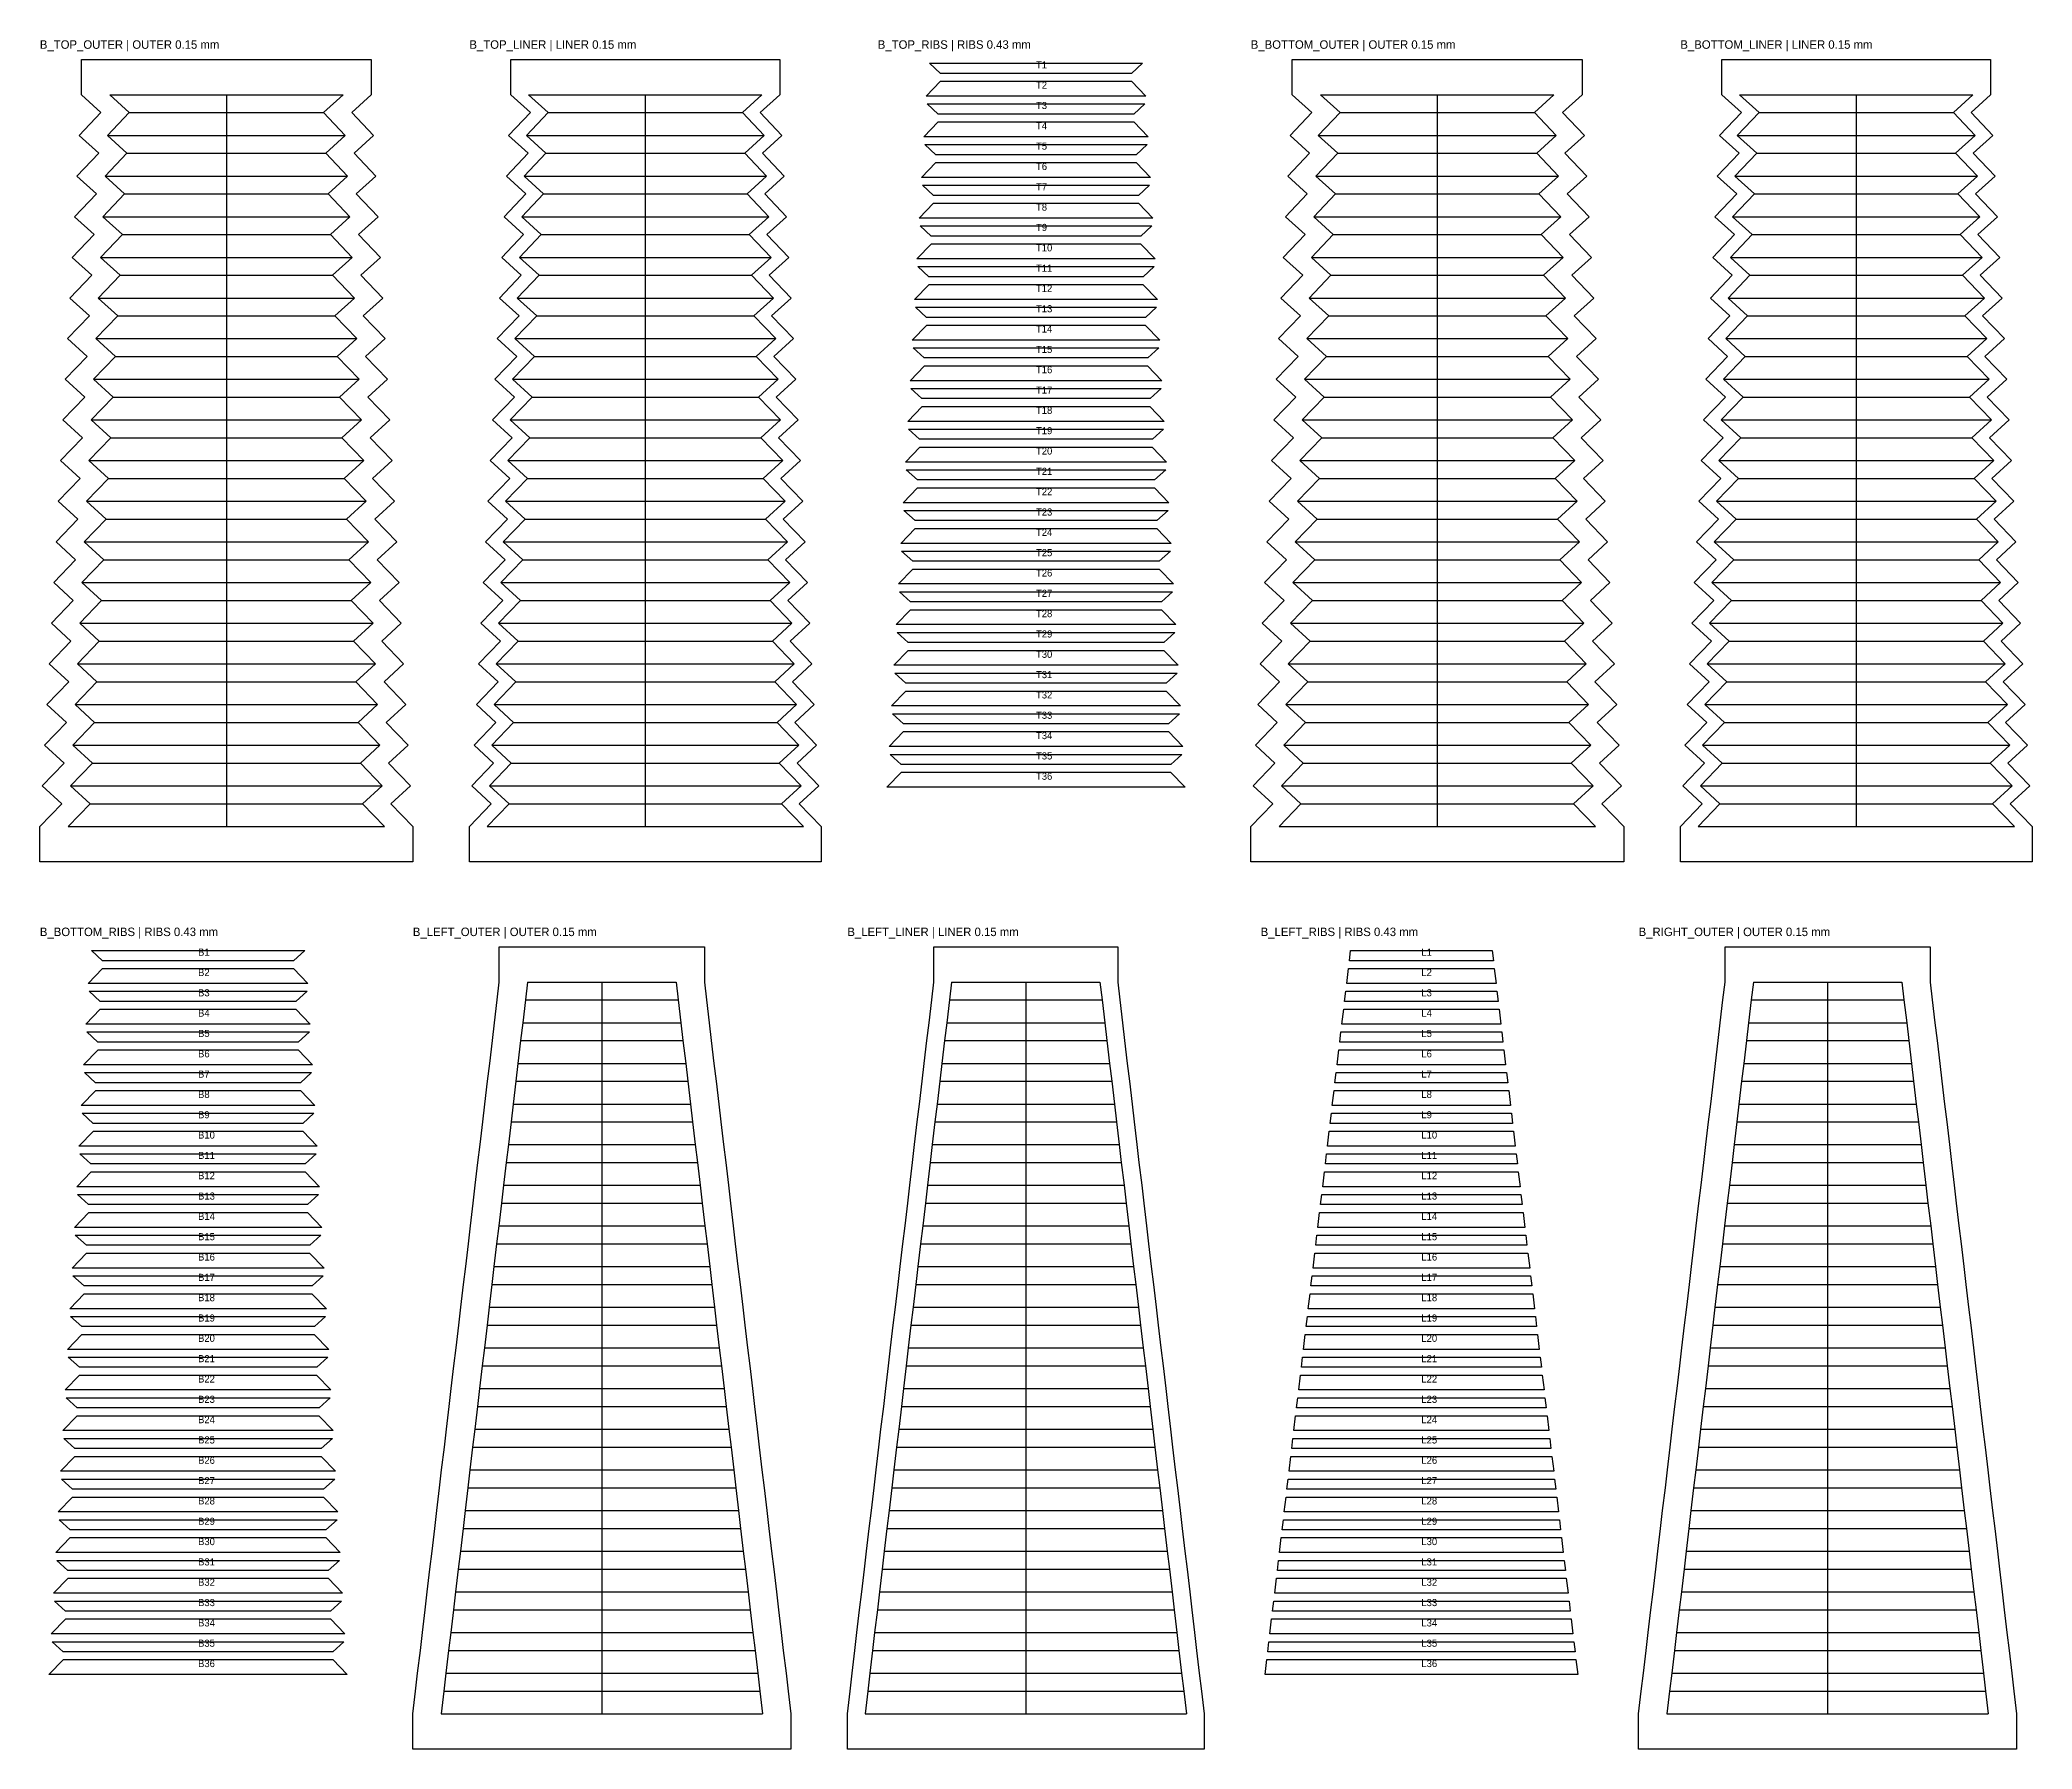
# Model space of a CAD drawing. Extents: x 10 to 574, y -767 to -10.
# Drawn here: x 10 to 574, y -494 to -10 of the extents above; entities that cross this region are included whole.
import ezdxf

# ---------------------------------------------------------------- set-up
doc = ezdxf.new("R2010")
doc.units = 0
for name, color, linetype in [('CUT', 1, 'CONTINUOUS'), ('FOLD_M', 3, 'CONTINUOUS'), ('FOLD_V', 5, 'CONTINUOUS'), ('GUIDE', 8, 'CONTINUOUS'), ('LABEL', 7, 'CONTINUOUS')]:
    doc.layers.add(name, color=color, linetype=linetype)

msp = doc.modelspace()

# ---------------------------------------------------------------- texts
at = {"layer": 'LABEL'}
for s, height, p in [('B_TOP_OUTER | OUTER 0.15 mm', 2.4, (10, -13)), ('B_TOP_LINER | LINER 0.15 mm', 2.4, (131.5, -13)), ('B_TOP_RIBS | RIBS 0.43 mm', 2.4, (247, -13)), ('B_BOTTOM_OUTER | OUTER 0.15 mm', 2.4, (352.5, -13)), ('B_BOTTOM_LINER | LINER 0.15 mm', 2.4, (474, -13)), ('T1', 2, (291.75, -18.53542)), ('T2', 2, (291.75, -24.28542)), ('T3', 2, (291.75, -30.03542)), ('T4', 2, (291.75, -35.78542)), ('T5', 2, (291.75, -41.53542)), ('T6', 2, (291.75, -47.28542)), ('T7', 2, (291.75, -53.03542)), ('T8', 2, (291.75, -58.78542)), ('T9', 2, (291.75, -64.53542)), ('T10', 2, (291.75, -70.28542)), ('T11', 2, (291.75, -76.03542)), ('T12', 2, (291.75, -81.78542)), ('T13', 2, (291.75, -87.53542)), ('T14', 2, (291.75, -93.28542)), ('T15', 2, (291.75, -99.03542)), ('T16', 2, (291.75, -104.78542)), ('T17', 2, (291.75, -110.53542)), ('T18', 2, (291.75, -116.28542)), ('T19', 2, (291.75, -122.03542)), ('T20', 2, (291.75, -127.78542)), ('T21', 2, (291.75, -133.53542)), ('T22', 2, (291.75, -139.28542)), ('T23', 2, (291.75, -145.03542)), ('T24', 2, (291.75, -150.78542)), ('T25', 2, (291.75, -156.53542)), ('T26', 2, (291.75, -162.28542)), ('T27', 2, (291.75, -168.03542)), ('T28', 2, (291.75, -173.78542)), ('T29', 2, (291.75, -179.53542)), ('T30', 2, (291.75, -185.28542)), ('T31', 2, (291.75, -191.03542)), ('T32', 2, (291.75, -196.78542)), ('T33', 2, (291.75, -202.53542)), ('T34', 2, (291.75, -208.28542)), ('T35', 2, (291.75, -214.03542)), ('T36', 2, (291.75, -219.78542)), ('B_BOTTOM_RIBS | RIBS 0.43 mm', 2.4, (10, -264)), ('B_LEFT_OUTER | OUTER 0.15 mm', 2.4, (115.5, -264)), ('B_LEFT_LINER | LINER 0.15 mm', 2.4, (238.4, -264)), ('B_LEFT_RIBS | RIBS 0.43 mm', 2.4, (355.3, -264)), ('B_RIGHT_OUTER | OUTER 0.15 mm', 2.4, (462.2, -264)), ('B1', 2, (54.75, -269.53542)), ('L1', 2, (400.75, -269.53542)), ('B2', 2, (54.75, -275.28542)), ('L2', 2, (400.75, -275.28542)), ('B3', 2, (54.75, -281.03542)), ('L3', 2, (400.75, -281.03542)), ('B4', 2, (54.75, -286.78542)), ('L4', 2, (400.75, -286.78542)), ('B5', 2, (54.75, -292.53542)), ('L5', 2, (400.75, -292.53542)), ('B6', 2, (54.75, -298.28542)), ('L6', 2, (400.75, -298.28542)), ('B7', 2, (54.75, -304.03542)), ('L7', 2, (400.75, -304.03542)), ('B8', 2, (54.75, -309.78542)), ('L8', 2, (400.75, -309.78542)), ('B9', 2, (54.75, -315.53542)), ('L9', 2, (400.75, -315.53542)), ('B10', 2, (54.75, -321.28542)), ('L10', 2, (400.75, -321.28542)), ('B11', 2, (54.75, -327.03542)), ('L11', 2, (400.75, -327.03542)), ('B12', 2, (54.75, -332.78542)), ('L12', 2, (400.75, -332.78542)), ('B13', 2, (54.75, -338.53542)), ('L13', 2, (400.75, -338.53542)), ('B14', 2, (54.75, -344.28542)), ('L14', 2, (400.75, -344.28542)), ('B15', 2, (54.75, -350.03542)), ('L15', 2, (400.75, -350.03542)), ('B16', 2, (54.75, -355.78542)), ('L16', 2, (400.75, -355.78542)), ('B17', 2, (54.75, -361.53542)), ('L17', 2, (400.75, -361.53542)), ('B18', 2, (54.75, -367.28542)), ('L18', 2, (400.75, -367.28542)), ('B19', 2, (54.75, -373.03542)), ('L19', 2, (400.75, -373.03542)), ('B20', 2, (54.75, -378.78542)), ('L20', 2, (400.75, -378.78542)), ('B21', 2, (54.75, -384.53542)), ('L21', 2, (400.75, -384.53542)), ('B22', 2, (54.75, -390.28542)), ('L22', 2, (400.75, -390.28542)), ('B23', 2, (54.75, -396.03542)), ('L23', 2, (400.75, -396.03542)), ('B24', 2, (54.75, -401.78542)), ('L24', 2, (400.75, -401.78542)), ('B25', 2, (54.75, -407.53542)), ('L25', 2, (400.75, -407.53542)), ('B26', 2, (54.75, -413.28542)), ('L26', 2, (400.75, -413.28542)), ('B27', 2, (54.75, -419.03542)), ('L27', 2, (400.75, -419.03542)), ('B28', 2, (54.75, -424.78542)), ('L28', 2, (400.75, -424.78542)), ('B29', 2, (54.75, -430.53542)), ('L29', 2, (400.75, -430.53542)), ('B30', 2, (54.75, -436.28542)), ('L30', 2, (400.75, -436.28542)), ('B31', 2, (54.75, -442.03542)), ('L31', 2, (400.75, -442.03542)), ('B32', 2, (54.75, -447.78542)), ('L32', 2, (400.75, -447.78542)), ('B33', 2, (54.75, -453.53542)), ('L33', 2, (400.75, -453.53542)), ('B34', 2, (54.75, -459.28542)), ('L34', 2, (400.75, -459.28542)), ('B35', 2, (54.75, -465.03542)), ('L35', 2, (400.75, -465.03542)), ('B36', 2, (54.75, -470.78542)), ('L36', 2, (400.75, -470.78542))]:
    msp.add_text(s, height=height, dxfattribs=at).set_placement(p)

# ---------------------------------------------------------------- linework, layer by layer
at = {"layer": 'CUT'}
for points in [[(21.75, -16), (103.75, -16), (103.75, -26), (98.20762, -31.07083), (104.40278, -37.5), (98.86039, -42.57083), (105.05556, -49), (99.51317, -54.07083), (105.70833, -60.5), (100.16595, -65.57083), (106.36111, -72), (100.81873, -77.07083), (107.01389, -83.5), (101.47151, -88.57083), (107.66667, -95), (102.12428, -100.07083), (108.31944, -106.5), (102.77706, -111.57083), (108.97222, -118), (103.42984, -123.07083), (109.625, -129.5), (104.08262, -134.57083), (110.27778, -141), (104.73539, -146.07083), (110.93056, -152.5), (105.38817, -157.57083), (111.58333, -164), (106.04095, -169.07083), (112.23611, -175.5), (106.69373, -180.57083), (112.88889, -187), (107.34651, -192.07083), (113.54167, -198.5), (107.99928, -203.57083), (114.19444, -210), (108.65206, -215.07083), (114.84722, -221.5), (109.30484, -226.57083), (115.5, -233), (115.5, -243), (10, -243), (10, -233), (16.19516, -226.57083), (10.65278, -221.5), (16.84794, -215.07083), (11.30556, -210), (17.50072, -203.57083), (11.95833, -198.5), (18.15349, -192.07083), (12.61111, -187), (18.80627, -180.57083), (13.26389, -175.5), (19.45905, -169.07083), (13.91667, -164), (20.11183, -157.57083), (14.56944, -152.5), (20.76461, -146.07083), (15.22222, -141), (21.41738, -134.57083), (15.875, -129.5), (22.07016, -123.07083), (16.52778, -118), (22.72294, -111.57083), (17.18056, -106.5), (23.37572, -100.07083), (17.83333, -95), (24.02849, -88.57083), (18.48611, -83.5), (24.68127, -77.07083), (19.13889, -72), (25.33405, -65.57083), (19.79167, -60.5), (25.98683, -54.07083), (20.44444, -49), (26.63961, -42.57083), (21.09722, -37.5), (27.29238, -31.07083), (21.75, -26)], [(143.25, -16), (219.25, -16), (219.25, -26), (213.70762, -31.07083), (219.90278, -37.5), (214.36039, -42.57083), (220.55556, -49), (215.01317, -54.07083), (221.20833, -60.5), (215.66595, -65.57083), (221.86111, -72), (216.31873, -77.07083), (222.51389, -83.5), (216.97151, -88.57083), (223.16667, -95), (217.62428, -100.07083), (223.81944, -106.5), (218.27706, -111.57083), (224.47222, -118), (218.92984, -123.07083), (225.125, -129.5), (219.58262, -134.57083), (225.77778, -141), (220.23539, -146.07083), (226.43056, -152.5), (220.88817, -157.57083), (227.08333, -164), (221.54095, -169.07083), (227.73611, -175.5), (222.19373, -180.57083), (228.38889, -187), (222.84651, -192.07083), (229.04167, -198.5), (223.49928, -203.57083), (229.69444, -210), (224.15206, -215.07083), (230.34722, -221.5), (224.80484, -226.57083), (231, -233), (231, -243), (131.5, -243), (131.5, -233), (137.69516, -226.57083), (132.15278, -221.5), (138.34794, -215.07083), (132.80556, -210), (139.00072, -203.57083), (133.45833, -198.5), (139.65349, -192.07083), (134.11111, -187), (140.30627, -180.57083), (134.76389, -175.5), (140.95905, -169.07083), (135.41667, -164), (141.61183, -157.57083), (136.06944, -152.5), (142.26461, -146.07083), (136.72222, -141), (142.91738, -134.57083), (137.375, -129.5), (143.57016, -123.07083), (138.02778, -118), (144.22294, -111.57083), (138.68056, -106.5), (144.87572, -100.07083), (139.33333, -95), (145.52849, -88.57083), (139.98611, -83.5), (146.18127, -77.07083), (140.63889, -72), (146.83405, -65.57083), (141.29167, -60.5), (147.48683, -54.07083), (141.94444, -49), (148.13961, -42.57083), (142.59722, -37.5), (148.79238, -31.07083), (143.25, -26)], [(364.25, -16), (446.25, -16), (446.25, -26), (440.70762, -31.07083), (446.90278, -37.5), (441.36039, -42.57083), (447.55556, -49), (442.01317, -54.07083), (448.20833, -60.5), (442.66595, -65.57083), (448.86111, -72), (443.31873, -77.07083), (449.51389, -83.5), (443.97151, -88.57083), (450.16667, -95), (444.62428, -100.07083), (450.81944, -106.5), (445.27706, -111.57083), (451.47222, -118), (445.92984, -123.07083), (452.125, -129.5), (446.58262, -134.57083), (452.77778, -141), (447.23539, -146.07083), (453.43056, -152.5), (447.88817, -157.57083), (454.08333, -164), (448.54095, -169.07083), (454.73611, -175.5), (449.19373, -180.57083), (455.38889, -187), (449.84651, -192.07083), (456.04167, -198.5), (450.49928, -203.57083), (456.69444, -210), (451.15206, -215.07083), (457.34722, -221.5), (451.80484, -226.57083), (458, -233), (458, -243), (352.5, -243), (352.5, -233), (358.69516, -226.57083), (353.15278, -221.5), (359.34794, -215.07083), (353.80556, -210), (360.00072, -203.57083), (354.45833, -198.5), (360.65349, -192.07083), (355.11111, -187), (361.30627, -180.57083), (355.76389, -175.5), (361.95905, -169.07083), (356.41667, -164), (362.61183, -157.57083), (357.06944, -152.5), (363.26461, -146.07083), (357.72222, -141), (363.91738, -134.57083), (358.375, -129.5), (364.57016, -123.07083), (359.02778, -118), (365.22294, -111.57083), (359.68056, -106.5), (365.87572, -100.07083), (360.33333, -95), (366.52849, -88.57083), (360.98611, -83.5), (367.18127, -77.07083), (361.63889, -72), (367.83405, -65.57083), (362.29167, -60.5), (368.48683, -54.07083), (362.94444, -49), (369.13961, -42.57083), (363.59722, -37.5), (369.79238, -31.07083), (364.25, -26)], [(485.75, -16), (561.75, -16), (561.75, -26), (556.20762, -31.07083), (562.40278, -37.5), (556.86039, -42.57083), (563.05556, -49), (557.51317, -54.07083), (563.70833, -60.5), (558.16595, -65.57083), (564.36111, -72), (558.81873, -77.07083), (565.01389, -83.5), (559.47151, -88.57083), (565.66667, -95), (560.12428, -100.07083), (566.31944, -106.5), (560.77706, -111.57083), (566.97222, -118), (561.42984, -123.07083), (567.625, -129.5), (562.08262, -134.57083), (568.27778, -141), (562.73539, -146.07083), (568.93056, -152.5), (563.38817, -157.57083), (569.58333, -164), (564.04095, -169.07083), (570.23611, -175.5), (564.69373, -180.57083), (570.88889, -187), (565.34651, -192.07083), (571.54167, -198.5), (565.99928, -203.57083), (572.19444, -210), (566.65206, -215.07083), (572.84722, -221.5), (567.30484, -226.57083), (573.5, -233), (573.5, -243), (474, -243), (474, -233), (480.19516, -226.57083), (474.65278, -221.5), (480.84794, -215.07083), (475.30556, -210), (481.50072, -203.57083), (475.95833, -198.5), (482.15349, -192.07083), (476.61111, -187), (482.80627, -180.57083), (477.26389, -175.5), (483.45905, -169.07083), (477.91667, -164), (484.11183, -157.57083), (478.56944, -152.5), (484.76461, -146.07083), (479.22222, -141), (485.41738, -134.57083), (479.875, -129.5), (486.07016, -123.07083), (480.52778, -118), (486.72294, -111.57083), (481.18056, -106.5), (487.37572, -100.07083), (481.83333, -95), (488.02849, -88.57083), (482.48611, -83.5), (488.68127, -77.07083), (483.13889, -72), (489.33405, -65.57083), (483.79167, -60.5), (489.98683, -54.07083), (484.44444, -49), (490.63961, -42.57083), (485.09722, -37.5), (491.29238, -31.07083), (485.75, -26)], [(264.76001, -22.17083), (318.73999, -22.17083), (322.81523, -26.4), (260.68477, -26.4)], [(261.58186, -17.1), (321.91814, -17.1), (318.78034, -19.97083), (264.71966, -19.97083)], [(264.10723, -33.67083), (319.39277, -33.67083), (323.46801, -37.9), (260.03199, -37.9)], [(260.92909, -28.6), (322.57091, -28.6), (319.43311, -31.47083), (264.06689, -31.47083)], [(260.27631, -40.1), (323.22369, -40.1), (320.08589, -42.97083), (263.41411, -42.97083)], [(263.45445, -45.17083), (320.04555, -45.17083), (324.12078, -49.4), (259.37922, -49.4)], [(259.62353, -51.6), (323.87647, -51.6), (320.73867, -54.47083), (262.76133, -54.47083)], [(262.80167, -56.67083), (320.69833, -56.67083), (324.77356, -60.9), (258.72644, -60.9)], [(258.97075, -63.1), (324.52925, -63.1), (321.39145, -65.97083), (262.10855, -65.97083)], [(262.1489, -68.17083), (321.3511, -68.17083), (325.42634, -72.4), (258.07366, -72.4)], [(258.31798, -74.6), (325.18202, -74.6), (322.04423, -77.47083), (261.45577, -77.47083)], [(261.49612, -79.67083), (322.00388, -79.67083), (326.07912, -83.9), (257.42088, -83.9)], [(257.6652, -86.1), (325.8348, -86.1), (322.697, -88.97083), (260.803, -88.97083)], [(260.84334, -91.17083), (322.65666, -91.17083), (326.7319, -95.4), (256.7681, -95.4)], [(257.01242, -97.6), (326.48758, -97.6), (323.34978, -100.47083), (260.15022, -100.47083)], [(260.19056, -102.67083), (323.30944, -102.67083), (327.38467, -106.9), (256.11533, -106.9)], [(256.35964, -109.1), (327.14036, -109.1), (324.00256, -111.97083), (259.49744, -111.97083)], [(259.53778, -114.17083), (323.96222, -114.17083), (328.03745, -118.4), (255.46255, -118.4)], [(255.70686, -120.6), (327.79314, -120.6), (324.65534, -123.47083), (258.84466, -123.47083)], [(258.88501, -125.67083), (324.61499, -125.67083), (328.69023, -129.9), (254.80977, -129.9)], [(255.05409, -132.1), (328.44591, -132.1), (325.30811, -134.97083), (258.19189, -134.97083)], [(258.23223, -137.17083), (325.26777, -137.17083), (329.34301, -141.4), (254.15699, -141.4)], [(254.40131, -143.6), (329.09869, -143.6), (325.96089, -146.47083), (257.53911, -146.47083)], [(257.57945, -148.67083), (325.92055, -148.67083), (329.99578, -152.9), (253.50422, -152.9)], [(253.74853, -155.1), (329.75147, -155.1), (326.61367, -157.97083), (256.88633, -157.97083)], [(256.92667, -160.17083), (326.57333, -160.17083), (330.64856, -164.4), (252.85144, -164.4)], [(253.09575, -166.6), (330.40425, -166.6), (327.26645, -169.47083), (256.23355, -169.47083)], [(256.2739, -171.67083), (327.2261, -171.67083), (331.30134, -175.9), (252.19866, -175.9)], [(252.44298, -178.1), (331.05702, -178.1), (327.91923, -180.97083), (255.58077, -180.97083)], [(255.62112, -183.17083), (327.87888, -183.17083), (331.95412, -187.4), (251.54588, -187.4)], [(251.7902, -189.6), (331.7098, -189.6), (328.572, -192.47083), (254.928, -192.47083)], [(254.96834, -194.67083), (328.53166, -194.67083), (332.6069, -198.9), (250.8931, -198.9)], [(251.13742, -201.1), (332.36258, -201.1), (329.22478, -203.97083), (254.27522, -203.97083)], [(254.31556, -206.17083), (329.18444, -206.17083), (333.25967, -210.4), (250.24033, -210.4)], [(250.48464, -212.6), (333.01536, -212.6), (329.87756, -215.47083), (253.62244, -215.47083)], [(253.66278, -217.67083), (329.83722, -217.67083), (333.91245, -221.9), (249.58755, -221.9)], [(24.58186, -268.1), (84.91814, -268.1), (81.78034, -270.97083), (27.71966, -270.97083)], [(139.95, -267), (197.95, -267), (197.95, -277), (198.54895, -282.07083), (199.30833, -288.5), (199.90728, -293.57083), (200.66667, -300), (201.26561, -305.07083), (202.025, -311.5), (202.62395, -316.57083), (203.38333, -323), (203.98228, -328.07083), (204.74167, -334.5), (205.34061, -339.57083), (206.1, -346), (206.69895, -351.07083), (207.45833, -357.5), (208.05728, -362.57083), (208.81667, -369), (209.41561, -374.07083), (210.175, -380.5), (210.77395, -385.57083), (211.53333, -392), (212.13228, -397.07083), (212.89167, -403.5), (213.49061, -408.57083), (214.25, -415), (214.84895, -420.07083), (215.60833, -426.5), (216.20728, -431.57083), (216.96667, -438), (217.56561, -443.07083), (218.325, -449.5), (218.92395, -454.57083), (219.68333, -461), (220.28228, -466.07083), (221.04167, -472.5), (221.64061, -477.57083), (222.4, -484), (222.4, -494), (115.5, -494), (115.5, -484), (116.25939, -477.57083), (116.85833, -472.5), (117.61772, -466.07083), (118.21667, -461), (118.97605, -454.57083), (119.575, -449.5), (120.33439, -443.07083), (120.93333, -438), (121.69272, -431.57083), (122.29167, -426.5), (123.05105, -420.07083), (123.65, -415), (124.40939, -408.57083), (125.00833, -403.5), (125.76772, -397.07083), (126.36667, -392), (127.12605, -385.57083), (127.725, -380.5), (128.48439, -374.07083), (129.08333, -369), (129.84272, -362.57083), (130.44167, -357.5), (131.20105, -351.07083), (131.8, -346), (132.55939, -339.57083), (133.15833, -334.5), (133.91772, -328.07083), (134.51667, -323), (135.27605, -316.57083), (135.875, -311.5), (136.63439, -305.07083), (137.23333, -300), (137.99272, -293.57083), (138.59167, -288.5), (139.35105, -282.07083), (139.95, -277)], [(262.85, -267), (314.85, -267), (314.85, -277), (315.44895, -282.07083), (316.20833, -288.5), (316.80728, -293.57083), (317.56667, -300), (318.16561, -305.07083), (318.925, -311.5), (319.52395, -316.57083), (320.28333, -323), (320.88228, -328.07083), (321.64167, -334.5), (322.24061, -339.57083), (323, -346), (323.59895, -351.07083), (324.35833, -357.5), (324.95728, -362.57083), (325.71667, -369), (326.31561, -374.07083), (327.075, -380.5), (327.67395, -385.57083), (328.43333, -392), (329.03228, -397.07083), (329.79167, -403.5), (330.39061, -408.57083), (331.15, -415), (331.74895, -420.07083), (332.50833, -426.5), (333.10728, -431.57083), (333.86667, -438), (334.46561, -443.07083), (335.225, -449.5), (335.82395, -454.57083), (336.58333, -461), (337.18228, -466.07083), (337.94167, -472.5), (338.54061, -477.57083), (339.3, -484), (339.3, -494), (238.4, -494), (238.4, -484), (239.15939, -477.57083), (239.75833, -472.5), (240.51772, -466.07083), (241.11667, -461), (241.87605, -454.57083), (242.475, -449.5), (243.23439, -443.07083), (243.83333, -438), (244.59272, -431.57083), (245.19167, -426.5), (245.95105, -420.07083), (246.55, -415), (247.30939, -408.57083), (247.90833, -403.5), (248.66772, -397.07083), (249.26667, -392), (250.02605, -385.57083), (250.625, -380.5), (251.38439, -374.07083), (251.98333, -369), (252.74272, -362.57083), (253.34167, -357.5), (254.10105, -351.07083), (254.7, -346), (255.45939, -339.57083), (256.05833, -334.5), (256.81772, -328.07083), (257.41667, -323), (258.17605, -316.57083), (258.775, -311.5), (259.53439, -305.07083), (260.13333, -300), (260.89272, -293.57083), (261.49167, -288.5), (262.25105, -282.07083), (262.85, -277)], [(380.72772, -268.1), (420.77228, -268.1), (421.11137, -270.97083), (380.38863, -270.97083)], [(486.65, -267), (544.65, -267), (544.65, -277), (545.24895, -282.07083), (546.00833, -288.5), (546.60728, -293.57083), (547.36667, -300), (547.96561, -305.07083), (548.725, -311.5), (549.32395, -316.57083), (550.08333, -323), (550.68228, -328.07083), (551.44167, -334.5), (552.04061, -339.57083), (552.8, -346), (553.39895, -351.07083), (554.15833, -357.5), (554.75728, -362.57083), (555.51667, -369), (556.11561, -374.07083), (556.875, -380.5), (557.47395, -385.57083), (558.23333, -392), (558.83228, -397.07083), (559.59167, -403.5), (560.19061, -408.57083), (560.95, -415), (561.54895, -420.07083), (562.30833, -426.5), (562.90728, -431.57083), (563.66667, -438), (564.26561, -443.07083), (565.025, -449.5), (565.62395, -454.57083), (566.38333, -461), (566.98228, -466.07083), (567.74167, -472.5), (568.34061, -477.57083), (569.1, -484), (569.1, -494), (462.2, -494), (462.2, -484), (462.95939, -477.57083), (463.55833, -472.5), (464.31772, -466.07083), (464.91667, -461), (465.67605, -454.57083), (466.275, -449.5), (467.03439, -443.07083), (467.63333, -438), (468.39272, -431.57083), (468.99167, -426.5), (469.75105, -420.07083), (470.35, -415), (471.10939, -408.57083), (471.70833, -403.5), (472.46772, -397.07083), (473.06667, -392), (473.82605, -385.57083), (474.425, -380.5), (475.18439, -374.07083), (475.78333, -369), (476.54272, -362.57083), (477.14167, -357.5), (477.90105, -351.07083), (478.5, -346), (479.25939, -339.57083), (479.85833, -334.5), (480.61772, -328.07083), (481.21667, -323), (481.97605, -316.57083), (482.575, -311.5), (483.33439, -305.07083), (483.93333, -300), (484.69272, -293.57083), (485.29167, -288.5), (486.05105, -282.07083), (486.65, -277)], [(27.76001, -273.17083), (81.73999, -273.17083), (85.81523, -277.4), (23.68477, -277.4)], [(380.12877, -273.17083), (421.37123, -273.17083), (421.87076, -277.4), (379.62924, -277.4)], [(23.92909, -279.6), (85.57091, -279.6), (82.43311, -282.47083), (27.06689, -282.47083)], [(379.36939, -279.6), (422.13061, -279.6), (422.46971, -282.47083), (379.03029, -282.47083)], [(27.10723, -284.67083), (82.39277, -284.67083), (86.46801, -288.9), (23.03199, -288.9)], [(378.77044, -284.67083), (422.72956, -284.67083), (423.22909, -288.9), (378.27091, -288.9)], [(23.27631, -291.1), (86.22369, -291.1), (83.08589, -293.97083), (26.41411, -293.97083)], [(378.01105, -291.1), (423.48895, -291.1), (423.82804, -293.97083), (377.67196, -293.97083)], [(26.45445, -296.17083), (83.04555, -296.17083), (87.12078, -300.4), (22.37922, -300.4)], [(377.41211, -296.17083), (424.08789, -296.17083), (424.58743, -300.4), (376.91257, -300.4)], [(22.62353, -302.6), (86.87647, -302.6), (83.73867, -305.47083), (25.76133, -305.47083)], [(376.65272, -302.6), (424.84728, -302.6), (425.18637, -305.47083), (376.31363, -305.47083)], [(25.80167, -307.67083), (83.69833, -307.67083), (87.77356, -311.9), (21.72644, -311.9)], [(376.05377, -307.67083), (425.44623, -307.67083), (425.94576, -311.9), (375.55424, -311.9)], [(21.97075, -314.1), (87.52925, -314.1), (84.39145, -316.97083), (25.10855, -316.97083)], [(375.29439, -314.1), (426.20561, -314.1), (426.54471, -316.97083), (374.95529, -316.97083)], [(25.1489, -319.17083), (84.3511, -319.17083), (88.42634, -323.4), (21.07366, -323.4)], [(374.69544, -319.17083), (426.80456, -319.17083), (427.30409, -323.4), (374.19591, -323.4)], [(21.31798, -325.6), (88.18202, -325.6), (85.04423, -328.47083), (24.45577, -328.47083)], [(373.93605, -325.6), (427.56395, -325.6), (427.90304, -328.47083), (373.59696, -328.47083)], [(24.49612, -330.67083), (85.00388, -330.67083), (89.07912, -334.9), (20.42088, -334.9)], [(373.33711, -330.67083), (428.16289, -330.67083), (428.66243, -334.9), (372.83757, -334.9)], [(20.6652, -337.1), (88.8348, -337.1), (85.697, -339.97083), (23.803, -339.97083)], [(372.57772, -337.1), (428.92228, -337.1), (429.26137, -339.97083), (372.23863, -339.97083)], [(23.84334, -342.17083), (85.65666, -342.17083), (89.7319, -346.4), (19.7681, -346.4)], [(371.97877, -342.17083), (429.52123, -342.17083), (430.02076, -346.4), (371.47924, -346.4)], [(20.01242, -348.6), (89.48758, -348.6), (86.34978, -351.47083), (23.15022, -351.47083)], [(371.21939, -348.6), (430.28061, -348.6), (430.61971, -351.47083), (370.88029, -351.47083)], [(23.19056, -353.67083), (86.30944, -353.67083), (90.38467, -357.9), (19.11533, -357.9)], [(370.62044, -353.67083), (430.87956, -353.67083), (431.37909, -357.9), (370.12091, -357.9)], [(19.35964, -360.1), (90.14036, -360.1), (87.00256, -362.97083), (22.49744, -362.97083)], [(369.86105, -360.1), (431.63895, -360.1), (431.97804, -362.97083), (369.52196, -362.97083)], [(22.53778, -365.17083), (86.96222, -365.17083), (91.03745, -369.4), (18.46255, -369.4)], [(369.26211, -365.17083), (432.23789, -365.17083), (432.73743, -369.4), (368.76257, -369.4)], [(18.70686, -371.6), (90.79314, -371.6), (87.65534, -374.47083), (21.84466, -374.47083)], [(368.50272, -371.6), (432.99728, -371.6), (433.33637, -374.47083), (368.16363, -374.47083)], [(21.88501, -376.67083), (87.61499, -376.67083), (91.69023, -380.9), (17.80977, -380.9)], [(367.90377, -376.67083), (433.59623, -376.67083), (434.09576, -380.9), (367.40424, -380.9)], [(18.05409, -383.1), (91.44591, -383.1), (88.30811, -385.97083), (21.19189, -385.97083)], [(367.14439, -383.1), (434.35561, -383.1), (434.69471, -385.97083), (366.80529, -385.97083)], [(21.23223, -388.17083), (88.26777, -388.17083), (92.34301, -392.4), (17.15699, -392.4)], [(366.54544, -388.17083), (434.95456, -388.17083), (435.45409, -392.4), (366.04591, -392.4)], [(20.57945, -399.67083), (88.92055, -399.67083), (92.99578, -403.9), (16.50422, -403.9)], [(17.40131, -394.6), (92.09869, -394.6), (88.96089, -397.47083), (20.53911, -397.47083)], [(365.18711, -399.67083), (436.31289, -399.67083), (436.81243, -403.9), (364.68757, -403.9)], [(365.78605, -394.6), (435.71395, -394.6), (436.05304, -397.47083), (365.44696, -397.47083)], [(19.92667, -411.17083), (89.57333, -411.17083), (93.64856, -415.4), (15.85144, -415.4)], [(16.74853, -406.1), (92.75147, -406.1), (89.61367, -408.97083), (19.88633, -408.97083)], [(363.82877, -411.17083), (437.67123, -411.17083), (438.17076, -415.4), (363.32924, -415.4)], [(364.42772, -406.1), (437.07228, -406.1), (437.41137, -408.97083), (364.08863, -408.97083)], [(16.09575, -417.6), (93.40425, -417.6), (90.26645, -420.47083), (19.23355, -420.47083)], [(363.06939, -417.6), (438.43061, -417.6), (438.76971, -420.47083), (362.73029, -420.47083)], [(19.2739, -422.67083), (90.2261, -422.67083), (94.30134, -426.9), (15.19866, -426.9)], [(362.47044, -422.67083), (439.02956, -422.67083), (439.52909, -426.9), (361.97091, -426.9)], [(15.44298, -429.1), (94.05702, -429.1), (90.91923, -431.97083), (18.58077, -431.97083)], [(361.71105, -429.1), (439.78895, -429.1), (440.12804, -431.97083), (361.37196, -431.97083)], [(18.62112, -434.17083), (90.87888, -434.17083), (94.95412, -438.4), (14.54588, -438.4)], [(361.11211, -434.17083), (440.38789, -434.17083), (440.88743, -438.4), (360.61257, -438.4)], [(14.7902, -440.6), (94.7098, -440.6), (91.572, -443.47083), (17.928, -443.47083)], [(360.35272, -440.6), (441.14728, -440.6), (441.48637, -443.47083), (360.01363, -443.47083)], [(17.96834, -445.67083), (91.53166, -445.67083), (95.6069, -449.9), (13.8931, -449.9)], [(359.75377, -445.67083), (441.74623, -445.67083), (442.24576, -449.9), (359.25424, -449.9)], [(14.13742, -452.1), (95.36258, -452.1), (92.22478, -454.97083), (17.27522, -454.97083)], [(358.99439, -452.1), (442.50561, -452.1), (442.84471, -454.97083), (358.65529, -454.97083)], [(17.31556, -457.17083), (92.18444, -457.17083), (96.25967, -461.4), (13.24033, -461.4)], [(358.39544, -457.17083), (443.10456, -457.17083), (443.60409, -461.4), (357.89591, -461.4)], [(13.48464, -463.6), (96.01536, -463.6), (92.87756, -466.47083), (16.62244, -466.47083)], [(357.63605, -463.6), (443.86395, -463.6), (444.20304, -466.47083), (357.29696, -466.47083)], [(16.66278, -468.67083), (92.83722, -468.67083), (96.91245, -472.9), (12.58755, -472.9)], [(357.03711, -468.67083), (444.46289, -468.67083), (444.96243, -472.9), (356.53757, -472.9)]]:
    msp.add_lwpolyline(points, close=True, dxfattribs=at)
at = {"layer": 'FOLD_M'}
for p, q in [((29.75, -26), (95.75, -26)), ((148.25, -26), (214.25, -26)), ((372.25, -26), (438.25, -26)), ((490.75, -26), (556.75, -26)), ((29.09722, -37.5), (96.40278, -37.5)), ((147.59722, -37.5), (214.90278, -37.5)), ((371.59722, -37.5), (438.90278, -37.5)), ((490.09722, -37.5), (557.40278, -37.5)), ((28.44444, -49), (97.05556, -49)), ((146.94444, -49), (215.55556, -49)), ((370.94444, -49), (439.55556, -49)), ((489.44444, -49), (558.05556, -49)), ((27.79167, -60.5), (97.70833, -60.5)), ((146.29167, -60.5), (216.20833, -60.5)), ((370.29167, -60.5), (440.20833, -60.5)), ((488.79167, -60.5), (558.70833, -60.5)), ((27.13889, -72), (98.36111, -72)), ((145.63889, -72), (216.86111, -72)), ((369.63889, -72), (440.86111, -72)), ((488.13889, -72), (559.36111, -72)), ((26.48611, -83.5), (99.01389, -83.5)), ((144.98611, -83.5), (217.51389, -83.5)), ((368.98611, -83.5), (441.51389, -83.5)), ((487.48611, -83.5), (560.01389, -83.5)), ((25.83333, -95), (99.66667, -95)), ((144.33333, -95), (218.16667, -95)), ((368.33333, -95), (442.16667, -95)), ((486.83333, -95), (560.66667, -95)), ((25.18056, -106.5), (100.31944, -106.5)), ((143.68056, -106.5), (218.81944, -106.5)), ((367.68056, -106.5), (442.81944, -106.5)), ((486.18056, -106.5), (561.31944, -106.5)), ((24.52778, -118), (100.97222, -118)), ((143.02778, -118), (219.47222, -118)), ((367.02778, -118), (443.47222, -118)), ((485.52778, -118), (561.97222, -118)), ((23.875, -129.5), (101.625, -129.5)), ((142.375, -129.5), (220.125, -129.5)), ((366.375, -129.5), (444.125, -129.5)), ((484.875, -129.5), (562.625, -129.5)), ((23.22222, -141), (102.27778, -141)), ((141.72222, -141), (220.77778, -141)), ((365.72222, -141), (444.77778, -141)), ((484.22222, -141), (563.27778, -141)), ((22.56944, -152.5), (102.93056, -152.5)), ((141.06944, -152.5), (221.43056, -152.5)), ((365.06944, -152.5), (445.43056, -152.5)), ((483.56944, -152.5), (563.93056, -152.5)), ((21.91667, -164), (103.58333, -164)), ((140.41667, -164), (222.08333, -164)), ((364.41667, -164), (446.08333, -164)), ((482.91667, -164), (564.58333, -164)), ((21.26389, -175.5), (104.23611, -175.5)), ((139.76389, -175.5), (222.73611, -175.5)), ((363.76389, -175.5), (446.73611, -175.5)), ((482.26389, -175.5), (565.23611, -175.5)), ((20.61111, -187), (104.88889, -187)), ((139.11111, -187), (223.38889, -187)), ((363.11111, -187), (447.38889, -187)), ((481.61111, -187), (565.88889, -187)), ((19.95833, -198.5), (105.54167, -198.5)), ((138.45833, -198.5), (224.04167, -198.5)), ((362.45833, -198.5), (448.04167, -198.5)), ((480.95833, -198.5), (566.54167, -198.5)), ((19.30556, -210), (106.19444, -210)), ((137.80556, -210), (224.69444, -210)), ((361.80556, -210), (448.69444, -210)), ((480.30556, -210), (567.19444, -210)), ((18.65278, -221.5), (106.84722, -221.5)), ((137.15278, -221.5), (225.34722, -221.5)), ((361.15278, -221.5), (449.34722, -221.5)), ((479.65278, -221.5), (567.84722, -221.5)), ((18, -233), (107.5, -233)), ((136.5, -233), (226, -233)), ((360.5, -233), (450, -233)), ((479, -233), (568.5, -233)), ((147.95, -277), (189.95, -277)), ((267.85, -277), (309.85, -277)), ((494.65, -277), (536.65, -277)), ((146.59167, -288.5), (191.30833, -288.5)), ((266.49167, -288.5), (311.20833, -288.5)), ((493.29167, -288.5), (538.00833, -288.5)), ((145.23333, -300), (192.66667, -300)), ((265.13333, -300), (312.56667, -300)), ((491.93333, -300), (539.36667, -300)), ((143.875, -311.5), (194.025, -311.5)), ((263.775, -311.5), (313.925, -311.5)), ((490.575, -311.5), (540.725, -311.5)), ((142.51667, -323), (195.38333, -323)), ((262.41667, -323), (315.28333, -323)), ((489.21667, -323), (542.08333, -323)), ((141.15833, -334.5), (196.74167, -334.5)), ((261.05833, -334.5), (316.64167, -334.5)), ((487.85833, -334.5), (543.44167, -334.5)), ((139.8, -346), (198.1, -346)), ((259.7, -346), (318, -346)), ((486.5, -346), (544.8, -346)), ((138.44167, -357.5), (199.45833, -357.5)), ((258.34167, -357.5), (319.35833, -357.5)), ((485.14167, -357.5), (546.15833, -357.5)), ((137.08333, -369), (200.81667, -369)), ((256.98333, -369), (320.71667, -369)), ((483.78333, -369), (547.51667, -369)), ((135.725, -380.5), (202.175, -380.5)), ((255.625, -380.5), (322.075, -380.5)), ((482.425, -380.5), (548.875, -380.5)), ((134.36667, -392), (203.53333, -392)), ((254.26667, -392), (323.43333, -392)), ((481.06667, -392), (550.23333, -392)), ((133.00833, -403.5), (204.89167, -403.5)), ((252.90833, -403.5), (324.79167, -403.5)), ((479.70833, -403.5), (551.59167, -403.5)), ((131.65, -415), (206.25, -415)), ((251.55, -415), (326.15, -415)), ((478.35, -415), (552.95, -415)), ((130.29167, -426.5), (207.60833, -426.5)), ((250.19167, -426.5), (327.50833, -426.5)), ((476.99167, -426.5), (554.30833, -426.5)), ((128.93333, -438), (208.96667, -438)), ((248.83333, -438), (328.86667, -438)), ((475.63333, -438), (555.66667, -438)), ((127.575, -449.5), (210.325, -449.5)), ((247.475, -449.5), (330.225, -449.5)), ((474.275, -449.5), (557.025, -449.5)), ((126.21667, -461), (211.68333, -461)), ((246.11667, -461), (331.58333, -461)), ((472.91667, -461), (558.38333, -461)), ((124.85833, -472.5), (213.04167, -472.5)), ((244.75833, -472.5), (332.94167, -472.5)), ((471.55833, -472.5), (559.74167, -472.5)), ((123.5, -484), (214.4, -484)), ((243.4, -484), (334.3, -484)), ((470.2, -484), (561.1, -484))]:
    msp.add_line(p, q, dxfattribs=at)
at = {"layer": 'FOLD_V'}
for p, q in [((35.29238, -31.07083), (90.20762, -31.07083)), ((153.79238, -31.07083), (208.70762, -31.07083)), ((377.79238, -31.07083), (432.70762, -31.07083)), ((496.29238, -31.07083), (551.20762, -31.07083)), ((34.63961, -42.57083), (90.86039, -42.57083)), ((153.13961, -42.57083), (209.36039, -42.57083)), ((377.13961, -42.57083), (433.36039, -42.57083)), ((495.63961, -42.57083), (551.86039, -42.57083)), ((33.98683, -54.07083), (91.51317, -54.07083)), ((152.48683, -54.07083), (210.01317, -54.07083)), ((376.48683, -54.07083), (434.01317, -54.07083)), ((494.98683, -54.07083), (552.51317, -54.07083)), ((33.33405, -65.57083), (92.16595, -65.57083)), ((151.83405, -65.57083), (210.66595, -65.57083)), ((375.83405, -65.57083), (434.66595, -65.57083)), ((494.33405, -65.57083), (553.16595, -65.57083)), ((32.68127, -77.07083), (92.81873, -77.07083)), ((151.18127, -77.07083), (211.31873, -77.07083)), ((375.18127, -77.07083), (435.31873, -77.07083)), ((493.68127, -77.07083), (553.81873, -77.07083)), ((32.02849, -88.57083), (93.47151, -88.57083)), ((150.52849, -88.57083), (211.97151, -88.57083)), ((374.52849, -88.57083), (435.97151, -88.57083)), ((493.02849, -88.57083), (554.47151, -88.57083)), ((31.37572, -100.07083), (94.12428, -100.07083)), ((149.87572, -100.07083), (212.62428, -100.07083)), ((373.87572, -100.07083), (436.62428, -100.07083)), ((492.37572, -100.07083), (555.12428, -100.07083)), ((30.72294, -111.57083), (94.77706, -111.57083)), ((149.22294, -111.57083), (213.27706, -111.57083)), ((373.22294, -111.57083), (437.27706, -111.57083)), ((491.72294, -111.57083), (555.77706, -111.57083)), ((30.07016, -123.07083), (95.42984, -123.07083)), ((148.57016, -123.07083), (213.92984, -123.07083)), ((372.57016, -123.07083), (437.92984, -123.07083)), ((491.07016, -123.07083), (556.42984, -123.07083)), ((29.41738, -134.57083), (96.08262, -134.57083)), ((147.91738, -134.57083), (214.58262, -134.57083)), ((371.91738, -134.57083), (438.58262, -134.57083)), ((490.41738, -134.57083), (557.08262, -134.57083)), ((28.76461, -146.07083), (96.73539, -146.07083)), ((147.26461, -146.07083), (215.23539, -146.07083)), ((371.26461, -146.07083), (439.23539, -146.07083)), ((489.76461, -146.07083), (557.73539, -146.07083)), ((28.11183, -157.57083), (97.38817, -157.57083)), ((146.61183, -157.57083), (215.88817, -157.57083)), ((370.61183, -157.57083), (439.88817, -157.57083)), ((489.11183, -157.57083), (558.38817, -157.57083)), ((27.45905, -169.07083), (98.04095, -169.07083)), ((145.95905, -169.07083), (216.54095, -169.07083)), ((369.95905, -169.07083), (440.54095, -169.07083)), ((488.45905, -169.07083), (559.04095, -169.07083)), ((26.80627, -180.57083), (98.69373, -180.57083)), ((145.30627, -180.57083), (217.19373, -180.57083)), ((369.30627, -180.57083), (441.19373, -180.57083)), ((487.80627, -180.57083), (559.69373, -180.57083)), ((26.15349, -192.07083), (99.34651, -192.07083)), ((144.65349, -192.07083), (217.84651, -192.07083)), ((368.65349, -192.07083), (441.84651, -192.07083)), ((487.15349, -192.07083), (560.34651, -192.07083)), ((25.50072, -203.57083), (99.99928, -203.57083)), ((144.00072, -203.57083), (218.49928, -203.57083)), ((368.00072, -203.57083), (442.49928, -203.57083)), ((486.50072, -203.57083), (560.99928, -203.57083)), ((24.84794, -215.07083), (100.65206, -215.07083)), ((143.34794, -215.07083), (219.15206, -215.07083)), ((367.34794, -215.07083), (443.15206, -215.07083)), ((485.84794, -215.07083), (561.65206, -215.07083)), ((24.19516, -226.57083), (101.30484, -226.57083)), ((142.69516, -226.57083), (219.80484, -226.57083)), ((366.69516, -226.57083), (443.80484, -226.57083)), ((485.19516, -226.57083), (562.30484, -226.57083)), ((147.35105, -282.07083), (190.54895, -282.07083)), ((267.25105, -282.07083), (310.44895, -282.07083)), ((494.05105, -282.07083), (537.24895, -282.07083)), ((145.99272, -293.57083), (191.90728, -293.57083)), ((265.89272, -293.57083), (311.80728, -293.57083)), ((492.69272, -293.57083), (538.60728, -293.57083)), ((144.63439, -305.07083), (193.26561, -305.07083)), ((264.53439, -305.07083), (313.16561, -305.07083)), ((491.33439, -305.07083), (539.96561, -305.07083)), ((143.27605, -316.57083), (194.62395, -316.57083)), ((263.17605, -316.57083), (314.52395, -316.57083)), ((489.97605, -316.57083), (541.32395, -316.57083)), ((141.91772, -328.07083), (195.98228, -328.07083)), ((261.81772, -328.07083), (315.88228, -328.07083)), ((488.61772, -328.07083), (542.68228, -328.07083)), ((140.55939, -339.57083), (197.34061, -339.57083)), ((260.45939, -339.57083), (317.24061, -339.57083)), ((487.25939, -339.57083), (544.04061, -339.57083)), ((139.20105, -351.07083), (198.69895, -351.07083)), ((259.10105, -351.07083), (318.59895, -351.07083)), ((485.90105, -351.07083), (545.39895, -351.07083)), ((137.84272, -362.57083), (200.05728, -362.57083)), ((257.74272, -362.57083), (319.95728, -362.57083)), ((484.54272, -362.57083), (546.75728, -362.57083)), ((136.48439, -374.07083), (201.41561, -374.07083)), ((256.38439, -374.07083), (321.31561, -374.07083)), ((483.18439, -374.07083), (548.11561, -374.07083)), ((135.12605, -385.57083), (202.77395, -385.57083)), ((255.02605, -385.57083), (322.67395, -385.57083)), ((481.82605, -385.57083), (549.47395, -385.57083)), ((133.76772, -397.07083), (204.13228, -397.07083)), ((253.66772, -397.07083), (324.03228, -397.07083)), ((480.46772, -397.07083), (550.83228, -397.07083)), ((132.40939, -408.57083), (205.49061, -408.57083)), ((252.30939, -408.57083), (325.39061, -408.57083)), ((479.10939, -408.57083), (552.19061, -408.57083)), ((131.05105, -420.07083), (206.84895, -420.07083)), ((250.95105, -420.07083), (326.74895, -420.07083)), ((477.75105, -420.07083), (553.54895, -420.07083)), ((129.69272, -431.57083), (208.20728, -431.57083)), ((249.59272, -431.57083), (328.10728, -431.57083)), ((476.39272, -431.57083), (554.90728, -431.57083)), ((128.33439, -443.07083), (209.56561, -443.07083)), ((248.23439, -443.07083), (329.46561, -443.07083)), ((475.03439, -443.07083), (556.26561, -443.07083)), ((126.97605, -454.57083), (210.92395, -454.57083)), ((246.87605, -454.57083), (330.82395, -454.57083)), ((473.67605, -454.57083), (557.62395, -454.57083)), ((125.61772, -466.07083), (212.28228, -466.07083)), ((245.51772, -466.07083), (332.18228, -466.07083)), ((472.31772, -466.07083), (558.98228, -466.07083)), ((124.25939, -477.57083), (213.64061, -477.57083)), ((244.15939, -477.57083), (333.54061, -477.57083)), ((470.95939, -477.57083), (560.34061, -477.57083))]:
    msp.add_line(p, q, dxfattribs=at)
at = {"layer": 'GUIDE'}
for p, q in [((29.75, -26), (35.29238, -31.07083)), ((62.75, -26), (62.75, -233)), ((95.75, -26), (90.20762, -31.07083)), ((148.25, -26), (153.79238, -31.07083)), ((181.25, -26), (181.25, -233)), ((214.25, -26), (208.70762, -31.07083)), ((372.25, -26), (377.79238, -31.07083)), ((405.25, -26), (405.25, -233)), ((438.25, -26), (432.70762, -31.07083)), ((490.75, -26), (496.29238, -31.07083)), ((523.75, -26), (523.75, -233)), ((556.75, -26), (551.20762, -31.07083)), ((35.29238, -31.07083), (29.09722, -37.5)), ((90.20762, -31.07083), (96.40278, -37.5)), ((153.79238, -31.07083), (147.59722, -37.5)), ((208.70762, -31.07083), (214.90278, -37.5)), ((377.79238, -31.07083), (371.59722, -37.5)), ((432.70762, -31.07083), (438.90278, -37.5)), ((496.29238, -31.07083), (490.09722, -37.5)), ((551.20762, -31.07083), (557.40278, -37.5)), ((29.09722, -37.5), (34.63961, -42.57083)), ((96.40278, -37.5), (90.86039, -42.57083)), ((147.59722, -37.5), (153.13961, -42.57083)), ((214.90278, -37.5), (209.36039, -42.57083)), ((371.59722, -37.5), (377.13961, -42.57083)), ((438.90278, -37.5), (433.36039, -42.57083)), ((490.09722, -37.5), (495.63961, -42.57083)), ((557.40278, -37.5), (551.86039, -42.57083)), ((34.63961, -42.57083), (28.44444, -49)), ((90.86039, -42.57083), (97.05556, -49)), ((153.13961, -42.57083), (146.94444, -49)), ((209.36039, -42.57083), (215.55556, -49)), ((377.13961, -42.57083), (370.94444, -49)), ((433.36039, -42.57083), (439.55556, -49)), ((495.63961, -42.57083), (489.44444, -49)), ((551.86039, -42.57083), (558.05556, -49)), ((28.44444, -49), (33.98683, -54.07083)), ((97.05556, -49), (91.51317, -54.07083)), ((146.94444, -49), (152.48683, -54.07083)), ((215.55556, -49), (210.01317, -54.07083)), ((370.94444, -49), (376.48683, -54.07083)), ((439.55556, -49), (434.01317, -54.07083)), ((489.44444, -49), (494.98683, -54.07083)), ((558.05556, -49), (552.51317, -54.07083)), ((33.98683, -54.07083), (27.79167, -60.5)), ((91.51317, -54.07083), (97.70833, -60.5)), ((152.48683, -54.07083), (146.29167, -60.5)), ((210.01317, -54.07083), (216.20833, -60.5)), ((376.48683, -54.07083), (370.29167, -60.5)), ((434.01317, -54.07083), (440.20833, -60.5)), ((494.98683, -54.07083), (488.79167, -60.5)), ((552.51317, -54.07083), (558.70833, -60.5)), ((27.79167, -60.5), (33.33405, -65.57083)), ((97.70833, -60.5), (92.16595, -65.57083)), ((146.29167, -60.5), (151.83405, -65.57083)), ((216.20833, -60.5), (210.66595, -65.57083)), ((370.29167, -60.5), (375.83405, -65.57083)), ((440.20833, -60.5), (434.66595, -65.57083)), ((488.79167, -60.5), (494.33405, -65.57083)), ((558.70833, -60.5), (553.16595, -65.57083)), ((33.33405, -65.57083), (27.13889, -72)), ((92.16595, -65.57083), (98.36111, -72)), ((151.83405, -65.57083), (145.63889, -72)), ((210.66595, -65.57083), (216.86111, -72)), ((375.83405, -65.57083), (369.63889, -72)), ((434.66595, -65.57083), (440.86111, -72)), ((494.33405, -65.57083), (488.13889, -72)), ((553.16595, -65.57083), (559.36111, -72)), ((27.13889, -72), (32.68127, -77.07083)), ((98.36111, -72), (92.81873, -77.07083)), ((145.63889, -72), (151.18127, -77.07083)), ((216.86111, -72), (211.31873, -77.07083)), ((369.63889, -72), (375.18127, -77.07083)), ((440.86111, -72), (435.31873, -77.07083)), ((488.13889, -72), (493.68127, -77.07083)), ((559.36111, -72), (553.81873, -77.07083)), ((32.68127, -77.07083), (26.48611, -83.5)), ((92.81873, -77.07083), (99.01389, -83.5)), ((151.18127, -77.07083), (144.98611, -83.5)), ((211.31873, -77.07083), (217.51389, -83.5)), ((375.18127, -77.07083), (368.98611, -83.5)), ((435.31873, -77.07083), (441.51389, -83.5)), ((493.68127, -77.07083), (487.48611, -83.5)), ((553.81873, -77.07083), (560.01389, -83.5)), ((26.48611, -83.5), (32.02849, -88.57083)), ((99.01389, -83.5), (93.47151, -88.57083)), ((144.98611, -83.5), (150.52849, -88.57083)), ((217.51389, -83.5), (211.97151, -88.57083)), ((368.98611, -83.5), (374.52849, -88.57083)), ((441.51389, -83.5), (435.97151, -88.57083)), ((487.48611, -83.5), (493.02849, -88.57083)), ((560.01389, -83.5), (554.47151, -88.57083)), ((32.02849, -88.57083), (25.83333, -95)), ((93.47151, -88.57083), (99.66667, -95)), ((150.52849, -88.57083), (144.33333, -95)), ((211.97151, -88.57083), (218.16667, -95)), ((374.52849, -88.57083), (368.33333, -95)), ((435.97151, -88.57083), (442.16667, -95)), ((493.02849, -88.57083), (486.83333, -95)), ((554.47151, -88.57083), (560.66667, -95)), ((25.83333, -95), (31.37572, -100.07083)), ((99.66667, -95), (94.12428, -100.07083)), ((144.33333, -95), (149.87572, -100.07083)), ((218.16667, -95), (212.62428, -100.07083)), ((368.33333, -95), (373.87572, -100.07083)), ((442.16667, -95), (436.62428, -100.07083)), ((486.83333, -95), (492.37572, -100.07083)), ((560.66667, -95), (555.12428, -100.07083)), ((31.37572, -100.07083), (25.18056, -106.5)), ((94.12428, -100.07083), (100.31944, -106.5)), ((149.87572, -100.07083), (143.68056, -106.5)), ((212.62428, -100.07083), (218.81944, -106.5)), ((373.87572, -100.07083), (367.68056, -106.5)), ((436.62428, -100.07083), (442.81944, -106.5)), ((492.37572, -100.07083), (486.18056, -106.5)), ((555.12428, -100.07083), (561.31944, -106.5)), ((25.18056, -106.5), (30.72294, -111.57083)), ((100.31944, -106.5), (94.77706, -111.57083)), ((143.68056, -106.5), (149.22294, -111.57083)), ((218.81944, -106.5), (213.27706, -111.57083)), ((367.68056, -106.5), (373.22294, -111.57083)), ((442.81944, -106.5), (437.27706, -111.57083)), ((486.18056, -106.5), (491.72294, -111.57083)), ((561.31944, -106.5), (555.77706, -111.57083)), ((30.72294, -111.57083), (24.52778, -118)), ((94.77706, -111.57083), (100.97222, -118)), ((149.22294, -111.57083), (143.02778, -118)), ((213.27706, -111.57083), (219.47222, -118)), ((373.22294, -111.57083), (367.02778, -118)), ((437.27706, -111.57083), (443.47222, -118)), ((491.72294, -111.57083), (485.52778, -118)), ((555.77706, -111.57083), (561.97222, -118)), ((24.52778, -118), (30.07016, -123.07083)), ((100.97222, -118), (95.42984, -123.07083)), ((143.02778, -118), (148.57016, -123.07083)), ((219.47222, -118), (213.92984, -123.07083)), ((367.02778, -118), (372.57016, -123.07083)), ((443.47222, -118), (437.92984, -123.07083)), ((485.52778, -118), (491.07016, -123.07083)), ((561.97222, -118), (556.42984, -123.07083)), ((30.07016, -123.07083), (23.875, -129.5)), ((95.42984, -123.07083), (101.625, -129.5)), ((148.57016, -123.07083), (142.375, -129.5)), ((213.92984, -123.07083), (220.125, -129.5)), ((372.57016, -123.07083), (366.375, -129.5)), ((437.92984, -123.07083), (444.125, -129.5)), ((491.07016, -123.07083), (484.875, -129.5)), ((556.42984, -123.07083), (562.625, -129.5)), ((23.875, -129.5), (29.41738, -134.57083)), ((101.625, -129.5), (96.08262, -134.57083)), ((142.375, -129.5), (147.91738, -134.57083)), ((220.125, -129.5), (214.58262, -134.57083)), ((366.375, -129.5), (371.91738, -134.57083)), ((444.125, -129.5), (438.58262, -134.57083)), ((484.875, -129.5), (490.41738, -134.57083)), ((562.625, -129.5), (557.08262, -134.57083)), ((29.41738, -134.57083), (23.22222, -141)), ((96.08262, -134.57083), (102.27778, -141)), ((147.91738, -134.57083), (141.72222, -141)), ((214.58262, -134.57083), (220.77778, -141)), ((371.91738, -134.57083), (365.72222, -141)), ((438.58262, -134.57083), (444.77778, -141)), ((490.41738, -134.57083), (484.22222, -141)), ((557.08262, -134.57083), (563.27778, -141)), ((28.76461, -146.07083), (22.56944, -152.5)), ((23.22222, -141), (28.76461, -146.07083)), ((102.27778, -141), (96.73539, -146.07083)), ((96.73539, -146.07083), (102.93056, -152.5)), ((147.26461, -146.07083), (141.06944, -152.5)), ((141.72222, -141), (147.26461, -146.07083)), ((220.77778, -141), (215.23539, -146.07083)), ((215.23539, -146.07083), (221.43056, -152.5)), ((371.26461, -146.07083), (365.06944, -152.5)), ((365.72222, -141), (371.26461, -146.07083)), ((444.77778, -141), (439.23539, -146.07083)), ((439.23539, -146.07083), (445.43056, -152.5)), ((489.76461, -146.07083), (483.56944, -152.5)), ((484.22222, -141), (489.76461, -146.07083)), ((563.27778, -141), (557.73539, -146.07083)), ((557.73539, -146.07083), (563.93056, -152.5)), ((28.11183, -157.57083), (21.91667, -164)), ((22.56944, -152.5), (28.11183, -157.57083)), ((102.93056, -152.5), (97.38817, -157.57083)), ((97.38817, -157.57083), (103.58333, -164)), ((146.61183, -157.57083), (140.41667, -164)), ((141.06944, -152.5), (146.61183, -157.57083)), ((221.43056, -152.5), (215.88817, -157.57083)), ((215.88817, -157.57083), (222.08333, -164)), ((370.61183, -157.57083), (364.41667, -164)), ((365.06944, -152.5), (370.61183, -157.57083)), ((445.43056, -152.5), (439.88817, -157.57083)), ((439.88817, -157.57083), (446.08333, -164)), ((489.11183, -157.57083), (482.91667, -164)), ((483.56944, -152.5), (489.11183, -157.57083)), ((563.93056, -152.5), (558.38817, -157.57083)), ((558.38817, -157.57083), (564.58333, -164)), ((21.91667, -164), (27.45905, -169.07083)), ((103.58333, -164), (98.04095, -169.07083)), ((140.41667, -164), (145.95905, -169.07083)), ((222.08333, -164), (216.54095, -169.07083)), ((364.41667, -164), (369.95905, -169.07083)), ((446.08333, -164), (440.54095, -169.07083)), ((482.91667, -164), (488.45905, -169.07083)), ((564.58333, -164), (559.04095, -169.07083)), ((27.45905, -169.07083), (21.26389, -175.5)), ((98.04095, -169.07083), (104.23611, -175.5)), ((145.95905, -169.07083), (139.76389, -175.5)), ((216.54095, -169.07083), (222.73611, -175.5)), ((369.95905, -169.07083), (363.76389, -175.5)), ((440.54095, -169.07083), (446.73611, -175.5)), ((488.45905, -169.07083), (482.26389, -175.5)), ((559.04095, -169.07083), (565.23611, -175.5)), ((21.26389, -175.5), (26.80627, -180.57083)), ((104.23611, -175.5), (98.69373, -180.57083)), ((139.76389, -175.5), (145.30627, -180.57083)), ((222.73611, -175.5), (217.19373, -180.57083)), ((363.76389, -175.5), (369.30627, -180.57083)), ((446.73611, -175.5), (441.19373, -180.57083)), ((482.26389, -175.5), (487.80627, -180.57083)), ((565.23611, -175.5), (559.69373, -180.57083)), ((26.80627, -180.57083), (20.61111, -187)), ((98.69373, -180.57083), (104.88889, -187)), ((145.30627, -180.57083), (139.11111, -187)), ((217.19373, -180.57083), (223.38889, -187)), ((369.30627, -180.57083), (363.11111, -187)), ((441.19373, -180.57083), (447.38889, -187)), ((487.80627, -180.57083), (481.61111, -187)), ((559.69373, -180.57083), (565.88889, -187)), ((20.61111, -187), (26.15349, -192.07083)), ((104.88889, -187), (99.34651, -192.07083)), ((139.11111, -187), (144.65349, -192.07083)), ((223.38889, -187), (217.84651, -192.07083)), ((363.11111, -187), (368.65349, -192.07083)), ((447.38889, -187), (441.84651, -192.07083)), ((481.61111, -187), (487.15349, -192.07083)), ((565.88889, -187), (560.34651, -192.07083)), ((26.15349, -192.07083), (19.95833, -198.5)), ((99.34651, -192.07083), (105.54167, -198.5)), ((144.65349, -192.07083), (138.45833, -198.5)), ((217.84651, -192.07083), (224.04167, -198.5)), ((368.65349, -192.07083), (362.45833, -198.5)), ((441.84651, -192.07083), (448.04167, -198.5)), ((487.15349, -192.07083), (480.95833, -198.5)), ((560.34651, -192.07083), (566.54167, -198.5)), ((19.95833, -198.5), (25.50072, -203.57083)), ((105.54167, -198.5), (99.99928, -203.57083)), ((138.45833, -198.5), (144.00072, -203.57083)), ((224.04167, -198.5), (218.49928, -203.57083)), ((362.45833, -198.5), (368.00072, -203.57083)), ((448.04167, -198.5), (442.49928, -203.57083)), ((480.95833, -198.5), (486.50072, -203.57083)), ((566.54167, -198.5), (560.99928, -203.57083)), ((25.50072, -203.57083), (19.30556, -210)), ((99.99928, -203.57083), (106.19444, -210)), ((144.00072, -203.57083), (137.80556, -210)), ((218.49928, -203.57083), (224.69444, -210)), ((368.00072, -203.57083), (361.80556, -210)), ((442.49928, -203.57083), (448.69444, -210)), ((486.50072, -203.57083), (480.30556, -210)), ((560.99928, -203.57083), (567.19444, -210)), ((19.30556, -210), (24.84794, -215.07083)), ((106.19444, -210), (100.65206, -215.07083)), ((137.80556, -210), (143.34794, -215.07083)), ((224.69444, -210), (219.15206, -215.07083)), ((361.80556, -210), (367.34794, -215.07083)), ((448.69444, -210), (443.15206, -215.07083)), ((480.30556, -210), (485.84794, -215.07083)), ((567.19444, -210), (561.65206, -215.07083)), ((24.84794, -215.07083), (18.65278, -221.5)), ((100.65206, -215.07083), (106.84722, -221.5)), ((143.34794, -215.07083), (137.15278, -221.5)), ((219.15206, -215.07083), (225.34722, -221.5)), ((367.34794, -215.07083), (361.15278, -221.5)), ((443.15206, -215.07083), (449.34722, -221.5)), ((485.84794, -215.07083), (479.65278, -221.5)), ((561.65206, -215.07083), (567.84722, -221.5)), ((18.65278, -221.5), (24.19516, -226.57083)), ((106.84722, -221.5), (101.30484, -226.57083)), ((137.15278, -221.5), (142.69516, -226.57083)), ((225.34722, -221.5), (219.80484, -226.57083)), ((361.15278, -221.5), (366.69516, -226.57083)), ((449.34722, -221.5), (443.80484, -226.57083)), ((479.65278, -221.5), (485.19516, -226.57083)), ((567.84722, -221.5), (562.30484, -226.57083)), ((24.19516, -226.57083), (18, -233)), ((101.30484, -226.57083), (107.5, -233)), ((142.69516, -226.57083), (136.5, -233)), ((219.80484, -226.57083), (226, -233)), ((366.69516, -226.57083), (360.5, -233)), ((443.80484, -226.57083), (450, -233)), ((485.19516, -226.57083), (479, -233)), ((562.30484, -226.57083), (568.5, -233)), ((147.95, -277), (147.35105, -282.07083)), ((168.95, -277), (168.95, -484)), ((189.95, -277), (190.54895, -282.07083)), ((267.85, -277), (267.25105, -282.07083)), ((288.85, -277), (288.85, -484)), ((309.85, -277), (310.44895, -282.07083)), ((494.65, -277), (494.05105, -282.07083)), ((515.65, -277), (515.65, -484)), ((536.65, -277), (537.24895, -282.07083)), ((147.35105, -282.07083), (146.59167, -288.5)), ((190.54895, -282.07083), (191.30833, -288.5)), ((267.25105, -282.07083), (266.49167, -288.5)), ((310.44895, -282.07083), (311.20833, -288.5)), ((494.05105, -282.07083), (493.29167, -288.5)), ((537.24895, -282.07083), (538.00833, -288.5)), ((146.59167, -288.5), (145.99272, -293.57083)), ((191.30833, -288.5), (191.90728, -293.57083)), ((266.49167, -288.5), (265.89272, -293.57083)), ((311.20833, -288.5), (311.80728, -293.57083)), ((493.29167, -288.5), (492.69272, -293.57083)), ((538.00833, -288.5), (538.60728, -293.57083)), ((145.99272, -293.57083), (145.23333, -300)), ((191.90728, -293.57083), (192.66667, -300)), ((265.89272, -293.57083), (265.13333, -300)), ((311.80728, -293.57083), (312.56667, -300)), ((492.69272, -293.57083), (491.93333, -300)), ((538.60728, -293.57083), (539.36667, -300)), ((145.23333, -300), (144.63439, -305.07083)), ((192.66667, -300), (193.26561, -305.07083)), ((265.13333, -300), (264.53439, -305.07083)), ((312.56667, -300), (313.16561, -305.07083)), ((491.93333, -300), (491.33439, -305.07083)), ((539.36667, -300), (539.96561, -305.07083)), ((144.63439, -305.07083), (143.875, -311.5)), ((193.26561, -305.07083), (194.025, -311.5)), ((264.53439, -305.07083), (263.775, -311.5)), ((313.16561, -305.07083), (313.925, -311.5)), ((491.33439, -305.07083), (490.575, -311.5)), ((539.96561, -305.07083), (540.725, -311.5)), ((143.875, -311.5), (143.27605, -316.57083)), ((194.025, -311.5), (194.62395, -316.57083)), ((263.775, -311.5), (263.17605, -316.57083)), ((313.925, -311.5), (314.52395, -316.57083)), ((490.575, -311.5), (489.97605, -316.57083)), ((540.725, -311.5), (541.32395, -316.57083)), ((143.27605, -316.57083), (142.51667, -323)), ((194.62395, -316.57083), (195.38333, -323)), ((263.17605, -316.57083), (262.41667, -323)), ((314.52395, -316.57083), (315.28333, -323)), ((489.97605, -316.57083), (489.21667, -323)), ((541.32395, -316.57083), (542.08333, -323)), ((142.51667, -323), (141.91772, -328.07083)), ((195.38333, -323), (195.98228, -328.07083)), ((262.41667, -323), (261.81772, -328.07083)), ((315.28333, -323), (315.88228, -328.07083)), ((489.21667, -323), (488.61772, -328.07083)), ((542.08333, -323), (542.68228, -328.07083)), ((141.91772, -328.07083), (141.15833, -334.5)), ((195.98228, -328.07083), (196.74167, -334.5)), ((261.81772, -328.07083), (261.05833, -334.5)), ((315.88228, -328.07083), (316.64167, -334.5)), ((488.61772, -328.07083), (487.85833, -334.5)), ((542.68228, -328.07083), (543.44167, -334.5)), ((141.15833, -334.5), (140.55939, -339.57083)), ((196.74167, -334.5), (197.34061, -339.57083)), ((261.05833, -334.5), (260.45939, -339.57083)), ((316.64167, -334.5), (317.24061, -339.57083)), ((487.85833, -334.5), (487.25939, -339.57083)), ((543.44167, -334.5), (544.04061, -339.57083)), ((140.55939, -339.57083), (139.8, -346)), ((197.34061, -339.57083), (198.1, -346)), ((260.45939, -339.57083), (259.7, -346)), ((317.24061, -339.57083), (318, -346)), ((487.25939, -339.57083), (486.5, -346)), ((544.04061, -339.57083), (544.8, -346)), ((139.8, -346), (139.20105, -351.07083)), ((198.1, -346), (198.69895, -351.07083)), ((259.7, -346), (259.10105, -351.07083)), ((318, -346), (318.59895, -351.07083)), ((486.5, -346), (485.90105, -351.07083)), ((544.8, -346), (545.39895, -351.07083)), ((139.20105, -351.07083), (138.44167, -357.5)), ((198.69895, -351.07083), (199.45833, -357.5)), ((259.10105, -351.07083), (258.34167, -357.5)), ((318.59895, -351.07083), (319.35833, -357.5)), ((485.90105, -351.07083), (485.14167, -357.5)), ((545.39895, -351.07083), (546.15833, -357.5)), ((138.44167, -357.5), (137.84272, -362.57083)), ((199.45833, -357.5), (200.05728, -362.57083)), ((258.34167, -357.5), (257.74272, -362.57083)), ((319.35833, -357.5), (319.95728, -362.57083)), ((485.14167, -357.5), (484.54272, -362.57083)), ((546.15833, -357.5), (546.75728, -362.57083)), ((137.84272, -362.57083), (137.08333, -369)), ((200.05728, -362.57083), (200.81667, -369)), ((257.74272, -362.57083), (256.98333, -369)), ((319.95728, -362.57083), (320.71667, -369)), ((484.54272, -362.57083), (483.78333, -369)), ((546.75728, -362.57083), (547.51667, -369)), ((137.08333, -369), (136.48439, -374.07083)), ((200.81667, -369), (201.41561, -374.07083)), ((256.98333, -369), (256.38439, -374.07083)), ((320.71667, -369), (321.31561, -374.07083)), ((483.78333, -369), (483.18439, -374.07083)), ((547.51667, -369), (548.11561, -374.07083)), ((136.48439, -374.07083), (135.725, -380.5)), ((201.41561, -374.07083), (202.175, -380.5)), ((256.38439, -374.07083), (255.625, -380.5)), ((321.31561, -374.07083), (322.075, -380.5)), ((483.18439, -374.07083), (482.425, -380.5)), ((548.11561, -374.07083), (548.875, -380.5)), ((135.725, -380.5), (135.12605, -385.57083)), ((202.175, -380.5), (202.77395, -385.57083)), ((255.625, -380.5), (255.02605, -385.57083)), ((322.075, -380.5), (322.67395, -385.57083)), ((482.425, -380.5), (481.82605, -385.57083)), ((548.875, -380.5), (549.47395, -385.57083)), ((135.12605, -385.57083), (134.36667, -392)), ((202.77395, -385.57083), (203.53333, -392)), ((255.02605, -385.57083), (254.26667, -392)), ((322.67395, -385.57083), (323.43333, -392)), ((481.82605, -385.57083), (481.06667, -392)), ((549.47395, -385.57083), (550.23333, -392)), ((134.36667, -392), (133.76772, -397.07083)), ((203.53333, -392), (204.13228, -397.07083)), ((254.26667, -392), (253.66772, -397.07083)), ((323.43333, -392), (324.03228, -397.07083)), ((481.06667, -392), (480.46772, -397.07083)), ((550.23333, -392), (550.83228, -397.07083)), ((133.76772, -397.07083), (133.00833, -403.5)), ((204.13228, -397.07083), (204.89167, -403.5)), ((253.66772, -397.07083), (252.90833, -403.5)), ((324.03228, -397.07083), (324.79167, -403.5)), ((480.46772, -397.07083), (479.70833, -403.5)), ((550.83228, -397.07083), (551.59167, -403.5)), ((133.00833, -403.5), (132.40939, -408.57083)), ((204.89167, -403.5), (205.49061, -408.57083)), ((252.90833, -403.5), (252.30939, -408.57083)), ((324.79167, -403.5), (325.39061, -408.57083)), ((479.70833, -403.5), (479.10939, -408.57083)), ((551.59167, -403.5), (552.19061, -408.57083)), ((132.40939, -408.57083), (131.65, -415)), ((205.49061, -408.57083), (206.25, -415)), ((252.30939, -408.57083), (251.55, -415)), ((325.39061, -408.57083), (326.15, -415)), ((479.10939, -408.57083), (478.35, -415)), ((552.19061, -408.57083), (552.95, -415)), ((131.65, -415), (131.05105, -420.07083)), ((206.25, -415), (206.84895, -420.07083)), ((251.55, -415), (250.95105, -420.07083)), ((326.15, -415), (326.74895, -420.07083)), ((478.35, -415), (477.75105, -420.07083)), ((552.95, -415), (553.54895, -420.07083)), ((131.05105, -420.07083), (130.29167, -426.5)), ((206.84895, -420.07083), (207.60833, -426.5)), ((250.95105, -420.07083), (250.19167, -426.5)), ((326.74895, -420.07083), (327.50833, -426.5)), ((477.75105, -420.07083), (476.99167, -426.5)), ((553.54895, -420.07083), (554.30833, -426.5)), ((130.29167, -426.5), (129.69272, -431.57083)), ((207.60833, -426.5), (208.20728, -431.57083)), ((250.19167, -426.5), (249.59272, -431.57083)), ((327.50833, -426.5), (328.10728, -431.57083)), ((476.99167, -426.5), (476.39272, -431.57083)), ((554.30833, -426.5), (554.90728, -431.57083)), ((129.69272, -431.57083), (128.93333, -438)), ((208.20728, -431.57083), (208.96667, -438)), ((249.59272, -431.57083), (248.83333, -438)), ((328.10728, -431.57083), (328.86667, -438)), ((476.39272, -431.57083), (475.63333, -438)), ((554.90728, -431.57083), (555.66667, -438)), ((128.93333, -438), (128.33439, -443.07083)), ((208.96667, -438), (209.56561, -443.07083)), ((248.83333, -438), (248.23439, -443.07083)), ((328.86667, -438), (329.46561, -443.07083)), ((475.63333, -438), (475.03439, -443.07083)), ((555.66667, -438), (556.26561, -443.07083)), ((128.33439, -443.07083), (127.575, -449.5)), ((209.56561, -443.07083), (210.325, -449.5)), ((248.23439, -443.07083), (247.475, -449.5)), ((329.46561, -443.07083), (330.225, -449.5)), ((475.03439, -443.07083), (474.275, -449.5)), ((556.26561, -443.07083), (557.025, -449.5)), ((127.575, -449.5), (126.97605, -454.57083)), ((210.325, -449.5), (210.92395, -454.57083)), ((247.475, -449.5), (246.87605, -454.57083)), ((330.225, -449.5), (330.82395, -454.57083)), ((474.275, -449.5), (473.67605, -454.57083)), ((557.025, -449.5), (557.62395, -454.57083)), ((126.97605, -454.57083), (126.21667, -461)), ((210.92395, -454.57083), (211.68333, -461)), ((246.87605, -454.57083), (246.11667, -461)), ((330.82395, -454.57083), (331.58333, -461)), ((473.67605, -454.57083), (472.91667, -461)), ((557.62395, -454.57083), (558.38333, -461)), ((126.21667, -461), (125.61772, -466.07083)), ((211.68333, -461), (212.28228, -466.07083)), ((246.11667, -461), (245.51772, -466.07083)), ((331.58333, -461), (332.18228, -466.07083)), ((472.91667, -461), (472.31772, -466.07083)), ((558.38333, -461), (558.98228, -466.07083)), ((125.61772, -466.07083), (124.85833, -472.5)), ((212.28228, -466.07083), (213.04167, -472.5)), ((245.51772, -466.07083), (244.75833, -472.5)), ((332.18228, -466.07083), (332.94167, -472.5)), ((472.31772, -466.07083), (471.55833, -472.5)), ((558.98228, -466.07083), (559.74167, -472.5)), ((124.85833, -472.5), (124.25939, -477.57083)), ((213.04167, -472.5), (213.64061, -477.57083)), ((244.75833, -472.5), (244.15939, -477.57083)), ((332.94167, -472.5), (333.54061, -477.57083)), ((471.55833, -472.5), (470.95939, -477.57083)), ((559.74167, -472.5), (560.34061, -477.57083)), ((124.25939, -477.57083), (123.5, -484)), ((213.64061, -477.57083), (214.4, -484)), ((244.15939, -477.57083), (243.4, -484)), ((333.54061, -477.57083), (334.3, -484)), ((470.95939, -477.57083), (470.2, -484)), ((560.34061, -477.57083), (561.1, -484))]:
    msp.add_line(p, q, dxfattribs=at)

msp.set_redraw_order([(e.dxf.handle, doc.entitydb.next_handle()) for e in msp.query("TEXT MTEXT ATTDEF DIMENSION ARC_DIMENSION")])  # texts and dimensions are drawn at this point

doc.saveas('drawing.dxf')
